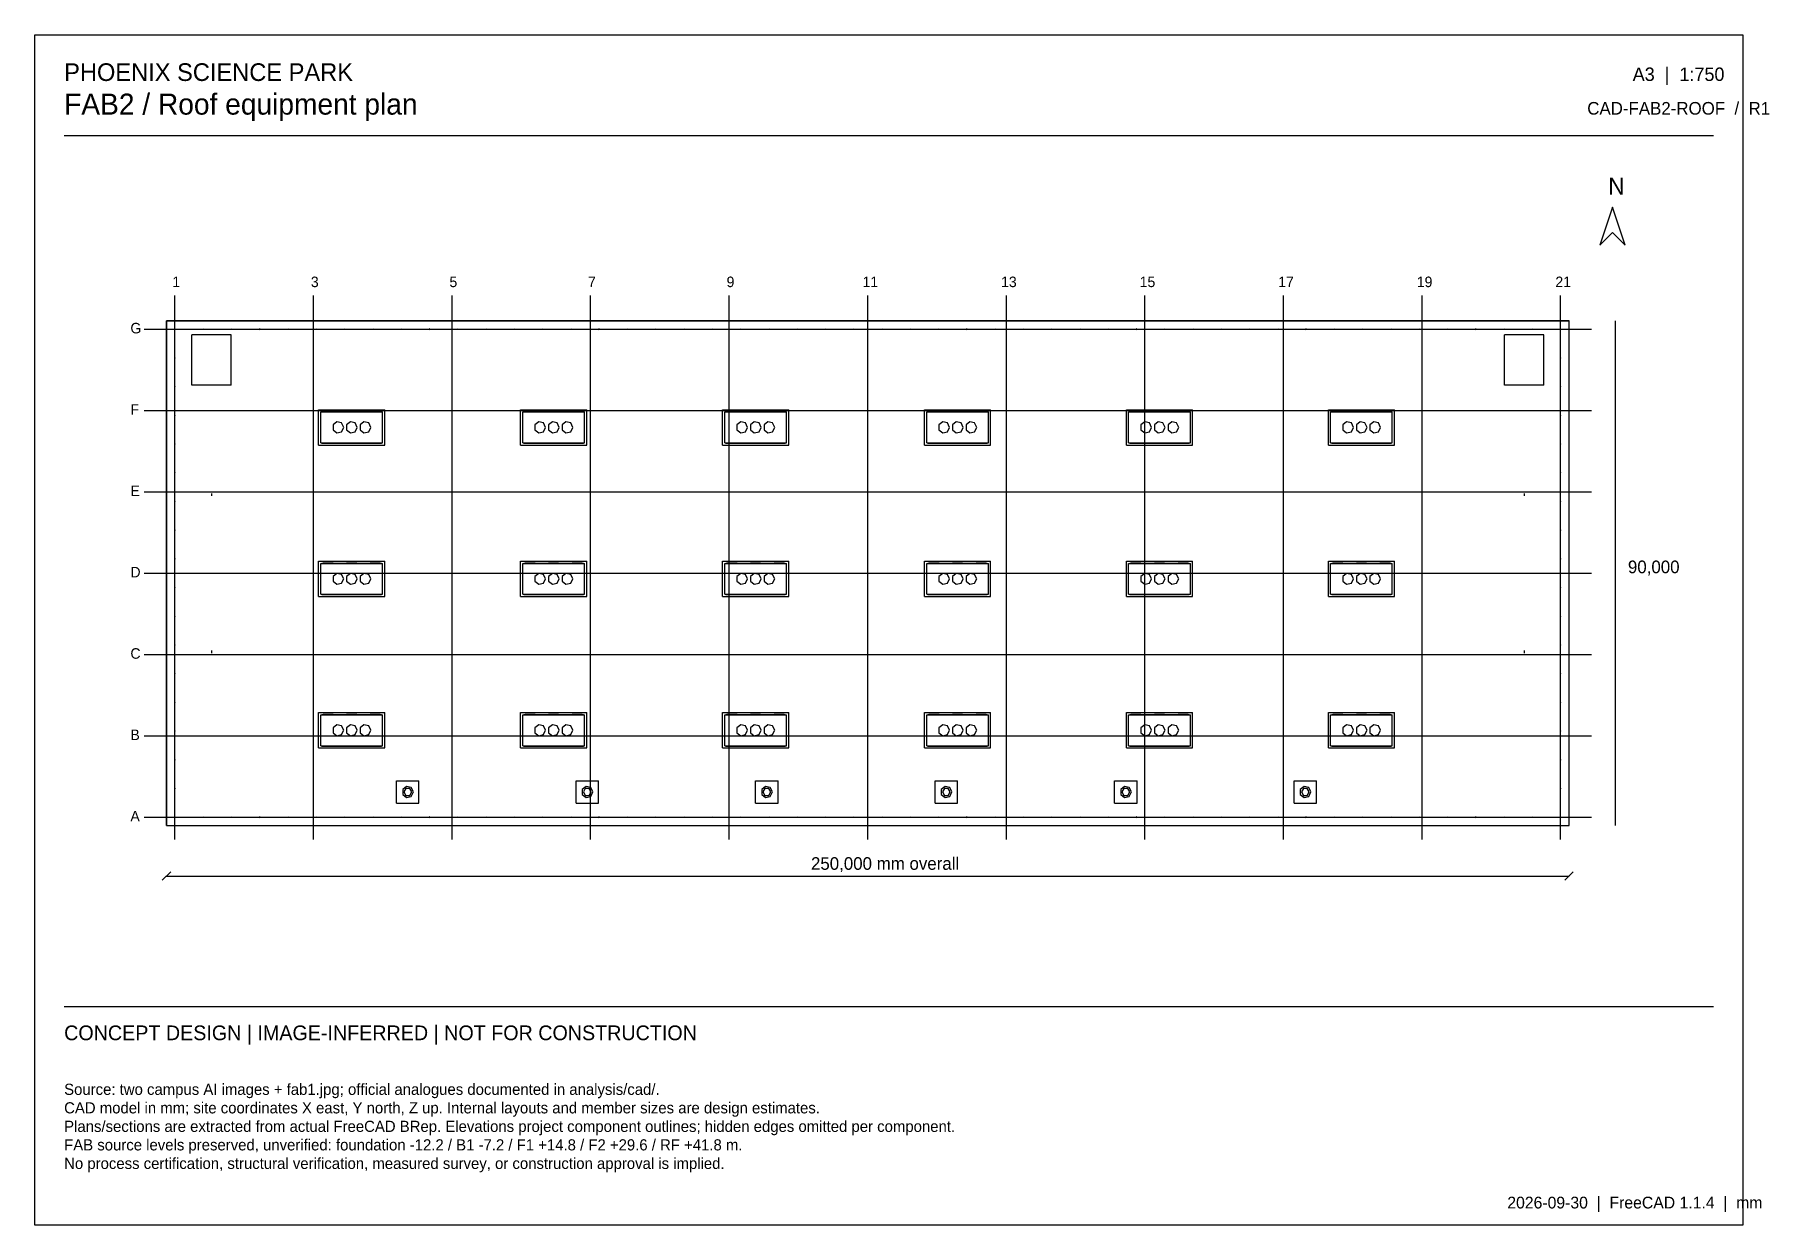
# Model space of a CAD drawing. Header units: millimetres. Extents: x 5250 to 314452, y 5250 to 217500.
import ezdxf

# ---------------------------------------------------------------- set-up
doc = ezdxf.new("R2010")
doc.units = ezdxf.units.MM

msp = doc.modelspace()

# ---------------------------------------------------------------- texts
at = {"layer": 'annotation'}
for s, height, p in [('PHOENIX SCIENCE PARK', 3150, (10500, 209250)), ('A3  |  1:750', 2400, (290100, 209250)), ('FAB2 / Roof equipment plan', 3750, (10500, 203250)), ('CAD-FAB2-ROOF  /  R1', 2250, (282000, 203250)), ('N', 3000, (285750, 189000)), ('1', 1875, (29781.25, 172500)), ('3', 1875, (54481.25, 172500)), ('5', 1875, (79181.25, 172500)), ('7', 1875, (103881.25, 172500)), ('9', 1875, (128581.25, 172500)), ('11', 1875, (152812.5, 172500)), ('13', 1875, (177512.5, 172500)), ('15', 1875, (202212.5, 172500)), ('17', 1875, (226912.5, 172500)), ('19', 1875, (251612.5, 172500)), ('21', 1875, (276312.5, 172500)), ('G', 1875, (22312.5, 164250)), ('F', 1875, (22312.5, 149750)), ('E', 1875, (22312.5, 135250)), ('90,000', 2250, (289250, 121500)), ('D', 1875, (22312.5, 120750)), ('C', 1875, (22312.5, 106250)), ('B', 1875, (22312.5, 91750)), ('A', 1875, (22312.5, 77250)), ('250,000 mm overall', 2250, (143625, 68625)), ('CONCEPT DESIGN | IMAGE-INFERRED | NOT FOR CONSTRUCTION', 2625, (10500, 38250)), ('Source: two campus AI images + fab1.jpg; official analogues documented in analysis/cad/.', 1987.5, (10500, 28500)), ('CAD model in mm; site coordinates X east, Y north, Z up. Internal layouts and member sizes are design estimates.', 1987.5, (10500, 25200)), ('Plans/sections are extracted from actual FreeCAD BRep. Elevations project component outlines; hidden edges omitted per component.', 1987.5, (10500, 21900)), ('FAB source levels preserved, unverified: foundation -12.2 / B1 -7.2 / F1 +14.8 / F2 +29.6 / RF +41.8 m.', 1987.5, (10500, 18600)), ('No process certification, structural verification, measured survey, or construction approval is implied.', 1987.5, (10500, 15300)), ('2026-09-30  |  FreeCAD 1.1.4  |  mm', 2100, (267750, 8250))]:
    msp.add_text(s, height=height, dxfattribs=at).set_placement(p)

# ---------------------------------------------------------------- linework, layer by layer
at = {"layer": 'annotation'}
for p, q in [((286500, 186750), (284250, 180000)), ((288750, 180000), (286500, 186750)), ((284250, 180000), (286500, 182250)), ((286500, 182250), (288750, 180000))]:
    msp.add_line(p, q, dxfattribs=at)
at = {"layer": 'circulation'}
for p, q in [((30295, 165000), (30227.5, 165038.97)), ((30227.5, 165038.97), (30227.5, 164961.03)), ((30227.5, 164961.03), (30295, 165000)), ((35335.82, 165000), (35268.32, 165038.97)), ((35268.32, 165038.97), (35268.32, 164961.03)), ((35268.32, 164961.03), (35335.82, 165000)), ((40376.63, 165000), (40309.13, 165038.97)), ((40309.13, 165038.97), (40309.13, 164961.03)), ((40309.13, 164961.03), (40376.63, 165000)), ((45417.45, 165000), (45349.95, 165038.97)), ((45349.95, 165038.97), (45349.95, 164961.03)), ((45349.95, 164961.03), (45417.45, 165000)), ((50458.27, 165000), (50390.77, 165038.97)), ((50390.77, 165038.97), (50390.77, 164961.03)), ((50390.77, 164961.03), (50458.27, 165000)), ((55499.08, 165000), (55431.58, 165038.97)), ((55431.58, 165038.97), (55431.58, 164961.03)), ((55431.58, 164961.03), (55499.08, 165000)), ((60539.9, 165000), (60472.4, 165038.97)), ((60472.4, 165038.97), (60472.4, 164961.03)), ((60472.4, 164961.03), (60539.9, 165000)), ((65580.71, 165000), (65513.21, 165038.97)), ((65513.21, 165038.97), (65513.21, 164961.03)), ((65513.21, 164961.03), (65580.71, 165000)), ((70621.53, 165000), (70554.03, 165038.97)), ((70554.03, 165038.97), (70554.03, 164961.03)), ((70554.03, 164961.03), (70621.53, 165000)), ((75662.35, 165000), (75594.85, 165038.97)), ((75594.85, 165038.97), (75594.85, 164961.03)), ((75594.85, 164961.03), (75662.35, 165000)), ((80703.16, 165000), (80635.66, 165038.97)), ((80635.66, 165038.97), (80635.66, 164961.03)), ((80635.66, 164961.03), (80703.16, 165000)), ((85743.98, 165000), (85676.48, 165038.97)), ((85676.48, 165038.97), (85676.48, 164961.03)), ((85676.48, 164961.03), (85743.98, 165000)), ((90784.8, 165000), (90717.3, 165038.97)), ((90717.3, 165038.97), (90717.3, 164961.03)), ((90717.3, 164961.03), (90784.8, 165000)), ((95825.61, 165000), (95758.11, 165038.97)), ((95758.11, 165038.97), (95758.11, 164961.03)), ((95758.11, 164961.03), (95825.61, 165000)), ((100866.43, 165000), (100798.93, 165038.97)), ((100798.93, 165038.97), (100798.93, 164961.03)), ((100798.93, 164961.03), (100866.43, 165000)), ((105907.24, 165000), (105839.74, 165038.97)), ((105839.74, 165038.97), (105839.74, 164961.03)), ((105839.74, 164961.03), (105907.24, 165000)), ((110948.06, 165000), (110880.56, 165038.97)), ((110880.56, 165038.97), (110880.56, 164961.03)), ((110880.56, 164961.03), (110948.06, 165000)), ((115988.88, 165000), (115921.38, 165038.97)), ((115921.38, 165038.97), (115921.38, 164961.03)), ((115921.38, 164961.03), (115988.88, 165000)), ((121029.69, 165000), (120962.19, 165038.97)), ((120962.19, 165038.97), (120962.19, 164961.03)), ((120962.19, 164961.03), (121029.69, 165000)), ((126070.51, 165000), (126003.01, 165038.97)), ((126003.01, 165038.97), (126003.01, 164961.03)), ((126003.01, 164961.03), (126070.51, 165000)), ((131111.33, 165000), (131043.83, 165038.97)), ((131043.83, 165038.97), (131043.83, 164961.03)), ((131043.83, 164961.03), (131111.33, 165000)), ((136152.14, 165000), (136084.64, 165038.97)), ((136084.64, 165038.97), (136084.64, 164961.03)), ((136084.64, 164961.03), (136152.14, 165000)), ((141192.96, 165000), (141125.46, 165038.97)), ((141125.46, 165038.97), (141125.46, 164961.03)), ((141125.46, 164961.03), (141192.96, 165000)), ((146233.78, 165000), (146166.28, 165038.97)), ((146166.28, 165038.97), (146166.28, 164961.03)), ((146166.28, 164961.03), (146233.78, 165000)), ((151274.59, 165000), (151207.09, 165038.97)), ((151207.09, 165038.97), (151207.09, 164961.03)), ((151207.09, 164961.03), (151274.59, 165000)), ((156315.41, 165000), (156247.91, 165038.97)), ((156247.91, 165038.97), (156247.91, 164961.03)), ((156247.91, 164961.03), (156315.41, 165000)), ((161356.22, 165000), (161288.72, 165038.97)), ((161288.72, 165038.97), (161288.72, 164961.03)), ((161288.72, 164961.03), (161356.22, 165000)), ((166397.04, 165000), (166329.54, 165038.97)), ((166329.54, 165038.97), (166329.54, 164961.03)), ((166329.54, 164961.03), (166397.04, 165000)), ((171437.86, 165000), (171370.36, 165038.97)), ((171370.36, 165038.97), (171370.36, 164961.03)), ((171370.36, 164961.03), (171437.86, 165000)), ((176478.67, 165000), (176411.17, 165038.97)), ((176411.17, 165038.97), (176411.17, 164961.03)), ((176411.17, 164961.03), (176478.67, 165000)), ((181519.49, 165000), (181451.99, 165038.97)), ((181451.99, 165038.97), (181451.99, 164961.03)), ((181451.99, 164961.03), (181519.49, 165000)), ((186560.31, 165000), (186492.81, 165038.97)), ((186492.81, 165038.97), (186492.81, 164961.03)), ((186492.81, 164961.03), (186560.31, 165000)), ((191601.12, 165000), (191533.62, 165038.97)), ((191533.62, 165038.97), (191533.62, 164961.03)), ((191533.62, 164961.03), (191601.12, 165000)), ((196641.94, 165000), (196574.44, 165038.97)), ((196574.44, 165038.97), (196574.44, 164961.03)), ((196574.44, 164961.03), (196641.94, 165000)), ((201682.76, 165000), (201615.26, 165038.97)), ((201615.26, 165038.97), (201615.26, 164961.03)), ((201615.26, 164961.03), (201682.76, 165000)), ((206723.57, 165000), (206656.07, 165038.97)), ((206656.07, 165038.97), (206656.07, 164961.03)), ((206656.07, 164961.03), (206723.57, 165000)), ((211764.39, 165000), (211696.89, 165038.97)), ((211696.89, 165038.97), (211696.89, 164961.03)), ((211696.89, 164961.03), (211764.39, 165000)), ((216805.2, 165000), (216737.7, 165038.97)), ((216737.7, 165038.97), (216737.7, 164961.03)), ((216737.7, 164961.03), (216805.2, 165000)), ((221846.02, 165000), (221778.52, 165038.97)), ((221778.52, 165038.97), (221778.52, 164961.03)), ((221778.52, 164961.03), (221846.02, 165000)), ((226886.84, 165000), (226819.34, 165038.97)), ((226819.34, 165038.97), (226819.34, 164961.03)), ((226819.34, 164961.03), (226886.84, 165000)), ((231927.65, 165000), (231860.15, 165038.97)), ((231860.15, 165038.97), (231860.15, 164961.03)), ((231860.15, 164961.03), (231927.65, 165000)), ((236968.47, 165000), (236900.97, 165038.97)), ((236900.97, 165038.97), (236900.97, 164961.03)), ((236900.97, 164961.03), (236968.47, 165000)), ((242009.29, 165000), (241941.79, 165038.97)), ((241941.79, 165038.97), (241941.79, 164961.03)), ((241941.79, 164961.03), (242009.29, 165000)), ((247050.1, 165000), (246982.6, 165038.97)), ((246982.6, 165038.97), (246982.6, 164961.03)), ((246982.6, 164961.03), (247050.1, 165000)), ((252090.92, 165000), (252023.42, 165038.97)), ((252023.42, 165038.97), (252023.42, 164961.03)), ((252023.42, 164961.03), (252090.92, 165000)), ((257131.73, 165000), (257064.23, 165038.97)), ((257064.23, 165038.97), (257064.23, 164961.03)), ((257064.23, 164961.03), (257131.73, 165000)), ((262172.55, 165000), (262105.05, 165038.97)), ((262105.05, 165038.97), (262105.05, 164961.03)), ((262105.05, 164961.03), (262172.55, 165000)), ((267213.37, 165000), (267145.87, 165038.97)), ((267145.87, 165038.97), (267145.87, 164961.03)), ((267145.87, 164961.03), (267213.37, 165000)), ((272254.18, 165000), (272186.68, 165038.97)), ((272186.68, 165038.97), (272186.68, 164961.03)), ((272186.68, 164961.03), (272254.18, 165000)), ((277295, 165000), (277227.5, 165038.97)), ((277227.5, 165038.97), (277227.5, 164961.03)), ((277227.5, 164961.03), (277295, 165000)), ((30295, 159882.35), (30227.5, 159921.32)), ((30227.5, 159921.32), (30227.5, 159843.38)), ((30227.5, 159843.38), (30295, 159882.35)), ((277295, 159882.35), (277227.5, 159921.32)), ((277227.5, 159921.32), (277227.5, 159843.38)), ((277227.5, 159843.38), (277295, 159882.35)), ((30295, 154764.71), (30227.5, 154803.68)), ((30227.5, 154803.68), (30227.5, 154725.73)), ((30227.5, 154725.73), (30295, 154764.71)), ((277295, 154764.71), (277227.5, 154803.68)), ((277227.5, 154803.68), (277227.5, 154725.73)), ((277227.5, 154725.73), (277295, 154764.71)), ((30295, 149647.06), (30227.5, 149686.03)), ((30227.5, 149686.03), (30227.5, 149608.09)), ((30227.5, 149608.09), (30295, 149647.06)), ((277295, 149647.06), (277227.5, 149686.03)), ((277227.5, 149686.03), (277227.5, 149608.09)), ((277227.5, 149608.09), (277295, 149647.06)), ((30295, 144529.41), (30227.5, 144568.38)), ((30227.5, 144568.38), (30227.5, 144490.44)), ((30227.5, 144490.44), (30295, 144529.41)), ((277295, 144529.41), (277227.5, 144568.38)), ((277227.5, 144568.38), (277227.5, 144490.44)), ((277227.5, 144490.44), (277295, 144529.41)), ((30295, 139411.76), (30227.5, 139450.74)), ((30227.5, 139450.74), (30227.5, 139372.79)), ((30227.5, 139372.79), (30295, 139411.76)), ((277295, 139411.76), (277227.5, 139450.74)), ((277227.5, 139450.74), (277227.5, 139372.79)), ((277227.5, 139372.79), (277295, 139411.76)), ((30295, 134294.12), (30227.5, 134333.09)), ((30227.5, 134333.09), (30227.5, 134255.15)), ((30227.5, 134255.15), (30295, 134294.12)), ((277295, 134294.12), (277227.5, 134333.09)), ((277227.5, 134333.09), (277227.5, 134255.15)), ((277227.5, 134255.15), (277295, 134294.12)), ((30295, 129176.47), (30227.5, 129215.44)), ((30227.5, 129215.44), (30227.5, 129137.5)), ((30227.5, 129137.5), (30295, 129176.47)), ((277295, 129176.47), (277227.5, 129215.44)), ((277227.5, 129215.44), (277227.5, 129137.5)), ((277227.5, 129137.5), (277295, 129176.47)), ((30295, 124058.82), (30227.5, 124097.79)), ((30227.5, 124097.79), (30227.5, 124019.85)), ((30227.5, 124019.85), (30295, 124058.82)), ((277295, 124058.82), (277227.5, 124097.79)), ((277227.5, 124097.79), (277227.5, 124019.85)), ((277227.5, 124019.85), (277295, 124058.82)), ((30295, 118941.18), (30227.5, 118980.15)), ((30227.5, 118980.15), (30227.5, 118902.21)), ((30227.5, 118902.21), (30295, 118941.18)), ((277295, 118941.18), (277227.5, 118980.15)), ((277227.5, 118980.15), (277227.5, 118902.21)), ((277227.5, 118902.21), (277295, 118941.18)), ((30295, 113823.53), (30227.5, 113862.5)), ((30227.5, 113862.5), (30227.5, 113784.56)), ((30227.5, 113784.56), (30295, 113823.53)), ((277295, 113823.53), (277227.5, 113862.5)), ((277227.5, 113862.5), (277227.5, 113784.56)), ((277227.5, 113784.56), (277295, 113823.53)), ((30295, 108705.88), (30227.5, 108744.85)), ((30227.5, 108744.85), (30227.5, 108666.91)), ((30227.5, 108666.91), (30295, 108705.88)), ((277295, 108705.88), (277227.5, 108744.85)), ((277227.5, 108744.85), (277227.5, 108666.91)), ((277227.5, 108666.91), (277295, 108705.88)), ((30295, 103588.24), (30227.5, 103627.21)), ((30227.5, 103627.21), (30227.5, 103549.26)), ((30227.5, 103549.26), (30295, 103588.24)), ((277295, 103588.24), (277227.5, 103627.21)), ((277227.5, 103627.21), (277227.5, 103549.26)), ((277227.5, 103549.26), (277295, 103588.24)), ((30295, 98470.59), (30227.5, 98509.56)), ((30227.5, 98509.56), (30227.5, 98431.62)), ((30227.5, 98431.62), (30295, 98470.59)), ((277295, 98470.59), (277227.5, 98509.56)), ((277227.5, 98509.56), (277227.5, 98431.62)), ((277227.5, 98431.62), (277295, 98470.59)), ((30295, 93352.94), (30227.5, 93391.91)), ((30227.5, 93391.91), (30227.5, 93313.97)), ((30227.5, 93313.97), (30295, 93352.94)), ((277295, 93352.94), (277227.5, 93391.91)), ((277227.5, 93391.91), (277227.5, 93313.97)), ((277227.5, 93313.97), (277295, 93352.94)), ((30295, 88235.29), (30227.5, 88274.27)), ((30227.5, 88274.27), (30227.5, 88196.32)), ((30227.5, 88196.32), (30295, 88235.29)), ((277295, 88235.29), (277227.5, 88274.27)), ((277227.5, 88274.27), (277227.5, 88196.32)), ((277227.5, 88196.32), (277295, 88235.29)), ((30295, 83117.65), (30227.5, 83156.62)), ((30227.5, 83156.62), (30227.5, 83078.68)), ((30227.5, 83078.68), (30295, 83117.65)), ((277295, 83117.65), (277227.5, 83156.62)), ((277227.5, 83156.62), (277227.5, 83078.68)), ((277227.5, 83078.68), (277295, 83117.65)), ((30295, 78000), (30227.5, 78038.97)), ((30227.5, 78038.97), (30227.5, 77961.03)), ((30227.5, 77961.03), (30295, 78000)), ((35335.82, 78000), (35268.32, 78038.97)), ((35268.32, 78038.97), (35268.32, 77961.03)), ((35268.32, 77961.03), (35335.82, 78000)), ((40376.63, 78000), (40309.13, 78038.97)), ((40309.13, 78038.97), (40309.13, 77961.03)), ((40309.13, 77961.03), (40376.63, 78000)), ((45417.45, 78000), (45349.95, 78038.97)), ((45349.95, 78038.97), (45349.95, 77961.03)), ((45349.95, 77961.03), (45417.45, 78000)), ((50458.27, 78000), (50390.77, 78038.97)), ((50390.77, 78038.97), (50390.77, 77961.03)), ((50390.77, 77961.03), (50458.27, 78000)), ((55499.08, 78000), (55431.58, 78038.97)), ((55431.58, 78038.97), (55431.58, 77961.03)), ((55431.58, 77961.03), (55499.08, 78000)), ((60539.9, 78000), (60472.4, 78038.97)), ((60472.4, 78038.97), (60472.4, 77961.03)), ((60472.4, 77961.03), (60539.9, 78000)), ((65580.71, 78000), (65513.21, 78038.97)), ((65513.21, 78038.97), (65513.21, 77961.03)), ((65513.21, 77961.03), (65580.71, 78000)), ((70621.53, 78000), (70554.03, 78038.97)), ((70554.03, 78038.97), (70554.03, 77961.03)), ((70554.03, 77961.03), (70621.53, 78000)), ((75662.35, 78000), (75594.85, 78038.97)), ((75594.85, 78038.97), (75594.85, 77961.03)), ((75594.85, 77961.03), (75662.35, 78000)), ((80703.16, 78000), (80635.66, 78038.97)), ((80635.66, 78038.97), (80635.66, 77961.03)), ((80635.66, 77961.03), (80703.16, 78000)), ((85743.98, 78000), (85676.48, 78038.97)), ((85676.48, 78038.97), (85676.48, 77961.03)), ((85676.48, 77961.03), (85743.98, 78000)), ((90784.8, 78000), (90717.3, 78038.97)), ((90717.3, 78038.97), (90717.3, 77961.03)), ((90717.3, 77961.03), (90784.8, 78000)), ((95825.61, 78000), (95758.11, 78038.97)), ((95758.11, 78038.97), (95758.11, 77961.03)), ((95758.11, 77961.03), (95825.61, 78000)), ((100866.43, 78000), (100798.93, 78038.97)), ((100798.93, 78038.97), (100798.93, 77961.03)), ((100798.93, 77961.03), (100866.43, 78000)), ((105907.24, 78000), (105839.74, 78038.97)), ((105839.74, 78038.97), (105839.74, 77961.03)), ((105839.74, 77961.03), (105907.24, 78000)), ((110948.06, 78000), (110880.56, 78038.97)), ((110880.56, 78038.97), (110880.56, 77961.03)), ((110880.56, 77961.03), (110948.06, 78000)), ((115988.88, 78000), (115921.38, 78038.97)), ((115921.38, 78038.97), (115921.38, 77961.03)), ((115921.38, 77961.03), (115988.88, 78000)), ((121029.69, 78000), (120962.19, 78038.97)), ((120962.19, 78038.97), (120962.19, 77961.03)), ((120962.19, 77961.03), (121029.69, 78000)), ((126070.51, 78000), (126003.01, 78038.97)), ((126003.01, 78038.97), (126003.01, 77961.03)), ((126003.01, 77961.03), (126070.51, 78000)), ((131111.33, 78000), (131043.83, 78038.97)), ((131043.83, 78038.97), (131043.83, 77961.03)), ((131043.83, 77961.03), (131111.33, 78000)), ((136152.14, 78000), (136084.64, 78038.97)), ((136084.64, 78038.97), (136084.64, 77961.03)), ((136084.64, 77961.03), (136152.14, 78000)), ((141192.96, 78000), (141125.46, 78038.97)), ((141125.46, 78038.97), (141125.46, 77961.03)), ((141125.46, 77961.03), (141192.96, 78000)), ((146233.78, 78000), (146166.28, 78038.97)), ((146166.28, 78038.97), (146166.28, 77961.03)), ((146166.28, 77961.03), (146233.78, 78000)), ((151274.59, 78000), (151207.09, 78038.97)), ((151207.09, 78038.97), (151207.09, 77961.03)), ((151207.09, 77961.03), (151274.59, 78000)), ((156315.41, 78000), (156247.91, 78038.97)), ((156247.91, 78038.97), (156247.91, 77961.03)), ((156247.91, 77961.03), (156315.41, 78000)), ((161356.22, 78000), (161288.72, 78038.97)), ((161288.72, 78038.97), (161288.72, 77961.03)), ((161288.72, 77961.03), (161356.22, 78000)), ((166397.04, 78000), (166329.54, 78038.97)), ((166329.54, 78038.97), (166329.54, 77961.03)), ((166329.54, 77961.03), (166397.04, 78000)), ((171437.86, 78000), (171370.36, 78038.97)), ((171370.36, 78038.97), (171370.36, 77961.03)), ((171370.36, 77961.03), (171437.86, 78000)), ((176478.67, 78000), (176411.17, 78038.97)), ((176411.17, 78038.97), (176411.17, 77961.03)), ((176411.17, 77961.03), (176478.67, 78000)), ((181519.49, 78000), (181451.99, 78038.97)), ((181451.99, 78038.97), (181451.99, 77961.03)), ((181451.99, 77961.03), (181519.49, 78000)), ((186560.31, 78000), (186492.81, 78038.97)), ((186492.81, 78038.97), (186492.81, 77961.03)), ((186492.81, 77961.03), (186560.31, 78000)), ((191601.12, 78000), (191533.62, 78038.97)), ((191533.62, 78038.97), (191533.62, 77961.03)), ((191533.62, 77961.03), (191601.12, 78000)), ((196641.94, 78000), (196574.44, 78038.97)), ((196574.44, 78038.97), (196574.44, 77961.03)), ((196574.44, 77961.03), (196641.94, 78000)), ((201682.76, 78000), (201615.26, 78038.97)), ((201615.26, 78038.97), (201615.26, 77961.03)), ((201615.26, 77961.03), (201682.76, 78000)), ((206723.57, 78000), (206656.07, 78038.97)), ((206656.07, 78038.97), (206656.07, 77961.03)), ((206656.07, 77961.03), (206723.57, 78000)), ((211764.39, 78000), (211696.89, 78038.97)), ((211696.89, 78038.97), (211696.89, 77961.03)), ((211696.89, 77961.03), (211764.39, 78000)), ((216805.2, 78000), (216737.7, 78038.97)), ((216737.7, 78038.97), (216737.7, 77961.03)), ((216737.7, 77961.03), (216805.2, 78000)), ((221846.02, 78000), (221778.52, 78038.97)), ((221778.52, 78038.97), (221778.52, 77961.03)), ((221778.52, 77961.03), (221846.02, 78000)), ((226886.84, 78000), (226819.34, 78038.97)), ((226819.34, 78038.97), (226819.34, 77961.03)), ((226819.34, 77961.03), (226886.84, 78000)), ((231927.65, 78000), (231860.15, 78038.97)), ((231860.15, 78038.97), (231860.15, 77961.03)), ((231860.15, 77961.03), (231927.65, 78000)), ((236968.47, 78000), (236900.97, 78038.97)), ((236900.97, 78038.97), (236900.97, 77961.03)), ((236900.97, 77961.03), (236968.47, 78000)), ((242009.29, 78000), (241941.79, 78038.97)), ((241941.79, 78038.97), (241941.79, 77961.03)), ((241941.79, 77961.03), (242009.29, 78000)), ((247050.1, 78000), (246982.6, 78038.97)), ((246982.6, 78038.97), (246982.6, 77961.03)), ((246982.6, 77961.03), (247050.1, 78000)), ((252090.92, 78000), (252023.42, 78038.97)), ((252023.42, 78038.97), (252023.42, 77961.03)), ((252023.42, 77961.03), (252090.92, 78000)), ((257131.73, 78000), (257064.23, 78038.97)), ((257064.23, 78038.97), (257064.23, 77961.03)), ((257064.23, 77961.03), (257131.73, 78000)), ((262172.55, 78000), (262105.05, 78038.97)), ((262105.05, 78038.97), (262105.05, 77961.03)), ((262105.05, 77961.03), (262172.55, 78000)), ((267213.37, 78000), (267145.87, 78038.97)), ((267145.87, 78038.97), (267145.87, 77961.03)), ((267145.87, 77961.03), (267213.37, 78000)), ((272254.18, 78000), (272186.68, 78038.97)), ((272186.68, 78038.97), (272186.68, 77961.03)), ((272186.68, 77961.03), (272254.18, 78000)), ((277295, 78000), (277227.5, 78038.97)), ((277227.5, 78038.97), (277227.5, 77961.03)), ((277227.5, 77961.03), (277295, 78000))]:
    msp.add_line(p, q, dxfattribs=at)
at = {"layer": 'datum'}
for p, q in [((278750, 166500), (28750, 166500)), ((28750, 166500), (28750, 76500)), ((278750, 76500), (278750, 166500)), ((28750, 76500), (278750, 76500))]:
    msp.add_line(p, q, dxfattribs=at)
at = {"layer": 'dimension'}
for p, q in [((287000, 166500), (287000, 76500)), ((28000, 66750), (29500, 68250)), ((278000, 66750), (279500, 68250)), ((28750, 67500), (278750, 67500))]:
    msp.add_line(p, q, dxfattribs=at)
at = {"layer": 'equipment'}
for p, q in [((55850, 144350), (55850, 150650)), ((55850, 150650), (67650, 150650)), ((56250, 144750), (56250, 150250)), ((56250, 150250), (67250, 150250)), ((56450, 150250), (56450, 150315)), ((56450, 150315), (56650, 150315)), ((56650, 150250), (56650, 150370)), ((56650, 150370), (58450, 150370)), ((59107.48, 148474.93), (58429.03, 147933.88)), ((58450, 150250), (58450, 150370)), ((58450, 150315), (60850, 150315)), ((59953.49, 148281.83), (59107.48, 148474.93)), ((61527.48, 148474.93), (60849.03, 147933.88)), ((60850, 150250), (60850, 150370)), ((60850, 150370), (62650, 150370)), ((62373.49, 148281.83), (61527.48, 148474.93)), ((62650, 150250), (62650, 150370)), ((62650, 150315), (65050, 150315)), ((63947.48, 148474.93), (63269.03, 147933.88)), ((64793.49, 148281.83), (63947.48, 148474.93)), ((65050, 150250), (65050, 150370)), ((65050, 150370), (66850, 150370)), ((66850, 150250), (66850, 150370)), ((66850, 150315), (67050, 150315)), ((67050, 150250), (67050, 150315)), ((67250, 144750), (67250, 150250)), ((67650, 144350), (67650, 150650)), ((91850, 144350), (91850, 150650)), ((91850, 150650), (103650, 150650)), ((92250, 144750), (92250, 150250)), ((92250, 150250), (103250, 150250)), ((92450, 150250), (92450, 150315)), ((92450, 150315), (92650, 150315)), ((92650, 150250), (92650, 150370)), ((92650, 150370), (94450, 150370)), ((95107.48, 148474.93), (94429.03, 147933.88)), ((94450, 150250), (94450, 150370)), ((94450, 150315), (96850, 150315)), ((95953.49, 148281.83), (95107.48, 148474.93)), ((97527.48, 148474.93), (96849.03, 147933.88)), ((96850, 150250), (96850, 150370)), ((96850, 150370), (98650, 150370)), ((98373.49, 148281.83), (97527.48, 148474.93)), ((98650, 150250), (98650, 150370)), ((98650, 150315), (101050, 150315)), ((99947.48, 148474.93), (99269.03, 147933.88)), ((100793.49, 148281.83), (99947.48, 148474.93)), ((101050, 150250), (101050, 150370)), ((101050, 150370), (102850, 150370)), ((102850, 150250), (102850, 150370)), ((102850, 150315), (103050, 150315)), ((103050, 150250), (103050, 150315)), ((103250, 144750), (103250, 150250)), ((103650, 144350), (103650, 150650)), ((127850, 144350), (127850, 150650)), ((127850, 150650), (139650, 150650)), ((128250, 144750), (128250, 150250)), ((128250, 150250), (139250, 150250)), ((128450, 150250), (128450, 150315)), ((128450, 150315), (128650, 150315)), ((128650, 150250), (128650, 150370)), ((128650, 150370), (130450, 150370)), ((131107.48, 148474.93), (130429.03, 147933.88)), ((130450, 150250), (130450, 150370)), ((130450, 150315), (132850, 150315)), ((131953.49, 148281.83), (131107.48, 148474.93)), ((133527.48, 148474.93), (132849.03, 147933.88)), ((132850, 150250), (132850, 150370)), ((132850, 150370), (134650, 150370)), ((134373.49, 148281.83), (133527.48, 148474.93)), ((134650, 150250), (134650, 150370)), ((134650, 150315), (137050, 150315)), ((135947.48, 148474.93), (135269.03, 147933.88)), ((136793.49, 148281.83), (135947.48, 148474.93)), ((137050, 150250), (137050, 150370)), ((137050, 150370), (138850, 150370)), ((138850, 150250), (138850, 150370)), ((138850, 150315), (139050, 150315)), ((139050, 150250), (139050, 150315)), ((139250, 144750), (139250, 150250)), ((139650, 144350), (139650, 150650)), ((163850, 144350), (163850, 150650)), ((163850, 150650), (175650, 150650)), ((164250, 144750), (164250, 150250)), ((164250, 150250), (175250, 150250)), ((164450, 150250), (164450, 150315)), ((164450, 150315), (164650, 150315)), ((164650, 150250), (164650, 150370)), ((164650, 150370), (166450, 150370)), ((167107.48, 148474.93), (166429.03, 147933.88)), ((166450, 150250), (166450, 150370)), ((166450, 150315), (168850, 150315)), ((167953.49, 148281.83), (167107.48, 148474.93)), ((169527.48, 148474.93), (168849.03, 147933.88)), ((168850, 150250), (168850, 150370)), ((168850, 150370), (170650, 150370)), ((170373.49, 148281.83), (169527.48, 148474.93)), ((170650, 150250), (170650, 150370)), ((170650, 150315), (173050, 150315)), ((171947.48, 148474.93), (171269.03, 147933.88)), ((172793.49, 148281.83), (171947.48, 148474.93)), ((173050, 150250), (173050, 150370)), ((173050, 150370), (174850, 150370)), ((174850, 150250), (174850, 150370)), ((174850, 150315), (175050, 150315)), ((175050, 150250), (175050, 150315)), ((175250, 144750), (175250, 150250)), ((175650, 144350), (175650, 150650)), ((199850, 144350), (199850, 150650)), ((199850, 150650), (211650, 150650)), ((200250, 144750), (200250, 150250)), ((200250, 150250), (211250, 150250)), ((200450, 150250), (200450, 150315)), ((200450, 150315), (200650, 150315)), ((200650, 150250), (200650, 150370)), ((200650, 150370), (202450, 150370)), ((203107.48, 148474.93), (202429.03, 147933.88)), ((202450, 150250), (202450, 150370)), ((202450, 150315), (204850, 150315)), ((203953.49, 148281.83), (203107.48, 148474.93)), ((205527.48, 148474.93), (204849.03, 147933.88)), ((204850, 150250), (204850, 150370)), ((204850, 150370), (206650, 150370)), ((206373.49, 148281.83), (205527.48, 148474.93)), ((206650, 150250), (206650, 150370)), ((206650, 150315), (209050, 150315)), ((207947.48, 148474.93), (207269.03, 147933.88)), ((208793.49, 148281.83), (207947.48, 148474.93)), ((209050, 150250), (209050, 150370)), ((209050, 150370), (210850, 150370)), ((210850, 150250), (210850, 150370)), ((210850, 150315), (211050, 150315)), ((211050, 150250), (211050, 150315)), ((211250, 144750), (211250, 150250)), ((211650, 144350), (211650, 150650)), ((235850, 144350), (235850, 150650)), ((235850, 150650), (247650, 150650)), ((236250, 144750), (236250, 150250)), ((236250, 150250), (247250, 150250)), ((236450, 150250), (236450, 150315)), ((236450, 150315), (236650, 150315)), ((236650, 150250), (236650, 150370)), ((236650, 150370), (238450, 150370)), ((239107.48, 148474.93), (238429.03, 147933.88)), ((238450, 150250), (238450, 150370)), ((238450, 150315), (240850, 150315)), ((239953.49, 148281.83), (239107.48, 148474.93)), ((241527.48, 148474.93), (240849.03, 147933.88)), ((240850, 150250), (240850, 150370)), ((240850, 150370), (242650, 150370)), ((242373.49, 148281.83), (241527.48, 148474.93)), ((242650, 150250), (242650, 150370)), ((242650, 150315), (245050, 150315)), ((243947.48, 148474.93), (243269.03, 147933.88)), ((244793.49, 148281.83), (243947.48, 148474.93)), ((245050, 150250), (245050, 150370)), ((245050, 150370), (246850, 150370)), ((246850, 150250), (246850, 150370)), ((246850, 150315), (247050, 150315)), ((247050, 150250), (247050, 150315)), ((247250, 144750), (247250, 150250)), ((247650, 144350), (247650, 150650)), ((58429.03, 147933.88), (58429.03, 147066.12)), ((58429.03, 147066.12), (59107.48, 146525.07)), ((59107.48, 146525.07), (59953.49, 146718.17)), ((60330, 147500), (59953.49, 148281.83)), ((59953.49, 146718.17), (60330, 147500)), ((60849.03, 147933.88), (60849.03, 147066.12)), ((60849.03, 147066.12), (61527.48, 146525.07)), ((61527.48, 146525.07), (62373.49, 146718.17)), ((62750, 147500), (62373.49, 148281.83)), ((62373.49, 146718.17), (62750, 147500)), ((63269.03, 147933.88), (63269.03, 147066.12)), ((63269.03, 147066.12), (63947.48, 146525.07)), ((63947.48, 146525.07), (64793.49, 146718.17)), ((65170, 147500), (64793.49, 148281.83)), ((64793.49, 146718.17), (65170, 147500)), ((94429.03, 147933.88), (94429.03, 147066.12)), ((94429.03, 147066.12), (95107.48, 146525.07)), ((95107.48, 146525.07), (95953.49, 146718.17)), ((96330, 147500), (95953.49, 148281.83)), ((95953.49, 146718.17), (96330, 147500)), ((96849.03, 147933.88), (96849.03, 147066.12)), ((96849.03, 147066.12), (97527.48, 146525.07)), ((97527.48, 146525.07), (98373.49, 146718.17)), ((98750, 147500), (98373.49, 148281.83)), ((98373.49, 146718.17), (98750, 147500)), ((99269.03, 147933.88), (99269.03, 147066.12)), ((99269.03, 147066.12), (99947.48, 146525.07)), ((99947.48, 146525.07), (100793.49, 146718.17)), ((101170, 147500), (100793.49, 148281.83)), ((100793.49, 146718.17), (101170, 147500)), ((130429.03, 147933.88), (130429.03, 147066.12)), ((130429.03, 147066.12), (131107.48, 146525.07)), ((131107.48, 146525.07), (131953.49, 146718.17)), ((132330, 147500), (131953.49, 148281.83)), ((131953.49, 146718.17), (132330, 147500)), ((132849.03, 147933.88), (132849.03, 147066.12)), ((132849.03, 147066.12), (133527.48, 146525.07)), ((133527.48, 146525.07), (134373.49, 146718.17)), ((134750, 147500), (134373.49, 148281.83)), ((134373.49, 146718.17), (134750, 147500)), ((135269.03, 147933.88), (135269.03, 147066.12)), ((135269.03, 147066.12), (135947.48, 146525.07)), ((135947.48, 146525.07), (136793.49, 146718.17)), ((137170, 147500), (136793.49, 148281.83)), ((136793.49, 146718.17), (137170, 147500)), ((166429.03, 147933.88), (166429.03, 147066.12)), ((166429.03, 147066.12), (167107.48, 146525.07)), ((167107.48, 146525.07), (167953.49, 146718.17)), ((168330, 147500), (167953.49, 148281.83)), ((167953.49, 146718.17), (168330, 147500)), ((168849.03, 147933.88), (168849.03, 147066.12)), ((168849.03, 147066.12), (169527.48, 146525.07)), ((169527.48, 146525.07), (170373.49, 146718.17)), ((170750, 147500), (170373.49, 148281.83)), ((170373.49, 146718.17), (170750, 147500)), ((171269.03, 147933.88), (171269.03, 147066.12)), ((171269.03, 147066.12), (171947.48, 146525.07)), ((171947.48, 146525.07), (172793.49, 146718.17)), ((173170, 147500), (172793.49, 148281.83)), ((172793.49, 146718.17), (173170, 147500)), ((202429.03, 147933.88), (202429.03, 147066.12)), ((202429.03, 147066.12), (203107.48, 146525.07)), ((203107.48, 146525.07), (203953.49, 146718.17)), ((204330, 147500), (203953.49, 148281.83)), ((203953.49, 146718.17), (204330, 147500)), ((204849.03, 147933.88), (204849.03, 147066.12)), ((204849.03, 147066.12), (205527.48, 146525.07)), ((205527.48, 146525.07), (206373.49, 146718.17)), ((206750, 147500), (206373.49, 148281.83)), ((206373.49, 146718.17), (206750, 147500)), ((207269.03, 147933.88), (207269.03, 147066.12)), ((207269.03, 147066.12), (207947.48, 146525.07)), ((207947.48, 146525.07), (208793.49, 146718.17)), ((209170, 147500), (208793.49, 148281.83)), ((208793.49, 146718.17), (209170, 147500)), ((238429.03, 147933.88), (238429.03, 147066.12)), ((238429.03, 147066.12), (239107.48, 146525.07)), ((239107.48, 146525.07), (239953.49, 146718.17)), ((240330, 147500), (239953.49, 148281.83)), ((239953.49, 146718.17), (240330, 147500)), ((240849.03, 147933.88), (240849.03, 147066.12)), ((240849.03, 147066.12), (241527.48, 146525.07)), ((241527.48, 146525.07), (242373.49, 146718.17)), ((242750, 147500), (242373.49, 148281.83)), ((242373.49, 146718.17), (242750, 147500)), ((243269.03, 147933.88), (243269.03, 147066.12)), ((243269.03, 147066.12), (243947.48, 146525.07)), ((243947.48, 146525.07), (244793.49, 146718.17)), ((245170, 147500), (244793.49, 148281.83)), ((244793.49, 146718.17), (245170, 147500)), ((55850, 144350), (67650, 144350)), ((56250, 144750), (67250, 144750)), ((56450, 144685), (56450, 144750)), ((56450, 144685), (67050, 144685)), ((67050, 144685), (67050, 144750)), ((91850, 144350), (103650, 144350)), ((92250, 144750), (103250, 144750)), ((92450, 144685), (92450, 144750)), ((92450, 144685), (103050, 144685)), ((103050, 144685), (103050, 144750)), ((127850, 144350), (139650, 144350)), ((128250, 144750), (139250, 144750)), ((128450, 144685), (128450, 144750)), ((128450, 144685), (139050, 144685)), ((139050, 144685), (139050, 144750)), ((163850, 144350), (175650, 144350)), ((164250, 144750), (175250, 144750)), ((164450, 144685), (164450, 144750)), ((164450, 144685), (175050, 144685)), ((175050, 144685), (175050, 144750)), ((199850, 144350), (211650, 144350)), ((200250, 144750), (211250, 144750)), ((200450, 144685), (200450, 144750)), ((200450, 144685), (211050, 144685)), ((211050, 144685), (211050, 144750)), ((235850, 144350), (247650, 144350)), ((236250, 144750), (247250, 144750)), ((236450, 144685), (236450, 144750)), ((236450, 144685), (247050, 144685)), ((247050, 144685), (247050, 144750)), ((55850, 117350), (55850, 123650)), ((55850, 123650), (67650, 123650)), ((56250, 117750), (56250, 123250)), ((56250, 123250), (67250, 123250)), ((56450, 123250), (56450, 123315)), ((56450, 123315), (56650, 123315)), ((56650, 123250), (56650, 123370)), ((56650, 123370), (58450, 123370)), ((59107.48, 121474.93), (58429.03, 120933.88)), ((58429.03, 120933.88), (58429.03, 120066.12)), ((58450, 123250), (58450, 123370)), ((58450, 123315), (60850, 123315)), ((59953.49, 121281.83), (59107.48, 121474.93)), ((60330, 120500), (59953.49, 121281.83)), ((61527.48, 121474.93), (60849.03, 120933.88)), ((60849.03, 120933.88), (60849.03, 120066.12)), ((60850, 123250), (60850, 123370)), ((60850, 123370), (62650, 123370)), ((62373.49, 121281.83), (61527.48, 121474.93)), ((62750, 120500), (62373.49, 121281.83)), ((62650, 123250), (62650, 123370)), ((62650, 123315), (65050, 123315)), ((63947.48, 121474.93), (63269.03, 120933.88)), ((63269.03, 120933.88), (63269.03, 120066.12)), ((64793.49, 121281.83), (63947.48, 121474.93)), ((65170, 120500), (64793.49, 121281.83)), ((65050, 123250), (65050, 123370)), ((65050, 123370), (66850, 123370)), ((66850, 123250), (66850, 123370)), ((66850, 123315), (67050, 123315)), ((67050, 123250), (67050, 123315)), ((67250, 117750), (67250, 123250)), ((67650, 117350), (67650, 123650)), ((91850, 117350), (91850, 123650)), ((91850, 123650), (103650, 123650)), ((92250, 117750), (92250, 123250)), ((92250, 123250), (103250, 123250)), ((92450, 123250), (92450, 123315)), ((92450, 123315), (92650, 123315)), ((92650, 123250), (92650, 123370)), ((92650, 123370), (94450, 123370)), ((95107.48, 121474.93), (94429.03, 120933.88)), ((94429.03, 120933.88), (94429.03, 120066.12)), ((94450, 123250), (94450, 123370)), ((94450, 123315), (96850, 123315)), ((95953.49, 121281.83), (95107.48, 121474.93)), ((96330, 120500), (95953.49, 121281.83)), ((97527.48, 121474.93), (96849.03, 120933.88)), ((96849.03, 120933.88), (96849.03, 120066.12)), ((96850, 123250), (96850, 123370)), ((96850, 123370), (98650, 123370)), ((98373.49, 121281.83), (97527.48, 121474.93)), ((98750, 120500), (98373.49, 121281.83)), ((98650, 123250), (98650, 123370)), ((98650, 123315), (101050, 123315)), ((99947.48, 121474.93), (99269.03, 120933.88)), ((99269.03, 120933.88), (99269.03, 120066.12)), ((100793.49, 121281.83), (99947.48, 121474.93)), ((101170, 120500), (100793.49, 121281.83)), ((101050, 123250), (101050, 123370)), ((101050, 123370), (102850, 123370)), ((102850, 123250), (102850, 123370)), ((102850, 123315), (103050, 123315)), ((103050, 123250), (103050, 123315)), ((103250, 117750), (103250, 123250)), ((103650, 117350), (103650, 123650)), ((127850, 117350), (127850, 123650)), ((127850, 123650), (139650, 123650)), ((128250, 117750), (128250, 123250)), ((128250, 123250), (139250, 123250)), ((128450, 123250), (128450, 123315)), ((128450, 123315), (128650, 123315)), ((128650, 123250), (128650, 123370)), ((128650, 123370), (130450, 123370)), ((131107.48, 121474.93), (130429.03, 120933.88)), ((130429.03, 120933.88), (130429.03, 120066.12)), ((130450, 123250), (130450, 123370)), ((130450, 123315), (132850, 123315)), ((131953.49, 121281.83), (131107.48, 121474.93)), ((132330, 120500), (131953.49, 121281.83)), ((133527.48, 121474.93), (132849.03, 120933.88)), ((132849.03, 120933.88), (132849.03, 120066.12)), ((132850, 123250), (132850, 123370)), ((132850, 123370), (134650, 123370)), ((134373.49, 121281.83), (133527.48, 121474.93)), ((134750, 120500), (134373.49, 121281.83)), ((134650, 123250), (134650, 123370)), ((134650, 123315), (137050, 123315)), ((135947.48, 121474.93), (135269.03, 120933.88)), ((135269.03, 120933.88), (135269.03, 120066.12)), ((136793.49, 121281.83), (135947.48, 121474.93)), ((137170, 120500), (136793.49, 121281.83)), ((137050, 123250), (137050, 123370)), ((137050, 123370), (138850, 123370)), ((138850, 123250), (138850, 123370)), ((138850, 123315), (139050, 123315)), ((139050, 123250), (139050, 123315)), ((139250, 117750), (139250, 123250)), ((139650, 117350), (139650, 123650)), ((163850, 117350), (163850, 123650)), ((163850, 123650), (175650, 123650)), ((164250, 117750), (164250, 123250)), ((164250, 123250), (175250, 123250)), ((164450, 123250), (164450, 123315)), ((164450, 123315), (164650, 123315)), ((164650, 123250), (164650, 123370)), ((164650, 123370), (166450, 123370)), ((167107.48, 121474.93), (166429.03, 120933.88)), ((166429.03, 120933.88), (166429.03, 120066.12)), ((166450, 123250), (166450, 123370)), ((166450, 123315), (168850, 123315)), ((167953.49, 121281.83), (167107.48, 121474.93)), ((168330, 120500), (167953.49, 121281.83)), ((169527.48, 121474.93), (168849.03, 120933.88)), ((168849.03, 120933.88), (168849.03, 120066.12)), ((168850, 123250), (168850, 123370)), ((168850, 123370), (170650, 123370)), ((170373.49, 121281.83), (169527.48, 121474.93)), ((170750, 120500), (170373.49, 121281.83)), ((170650, 123250), (170650, 123370)), ((170650, 123315), (173050, 123315)), ((171947.48, 121474.93), (171269.03, 120933.88)), ((171269.03, 120933.88), (171269.03, 120066.12)), ((172793.49, 121281.83), (171947.48, 121474.93)), ((173170, 120500), (172793.49, 121281.83)), ((173050, 123250), (173050, 123370)), ((173050, 123370), (174850, 123370)), ((174850, 123250), (174850, 123370)), ((174850, 123315), (175050, 123315)), ((175050, 123250), (175050, 123315)), ((175250, 117750), (175250, 123250)), ((175650, 117350), (175650, 123650)), ((199850, 117350), (199850, 123650)), ((199850, 123650), (211650, 123650)), ((200250, 117750), (200250, 123250)), ((200250, 123250), (211250, 123250)), ((200450, 123250), (200450, 123315)), ((200450, 123315), (200650, 123315)), ((200650, 123250), (200650, 123370)), ((200650, 123370), (202450, 123370)), ((203107.48, 121474.93), (202429.03, 120933.88)), ((202429.03, 120933.88), (202429.03, 120066.12)), ((202450, 123250), (202450, 123370)), ((202450, 123315), (204850, 123315)), ((203953.49, 121281.83), (203107.48, 121474.93)), ((204330, 120500), (203953.49, 121281.83)), ((205527.48, 121474.93), (204849.03, 120933.88)), ((204849.03, 120933.88), (204849.03, 120066.12)), ((204850, 123250), (204850, 123370)), ((204850, 123370), (206650, 123370)), ((206373.49, 121281.83), (205527.48, 121474.93)), ((206750, 120500), (206373.49, 121281.83)), ((206650, 123250), (206650, 123370)), ((206650, 123315), (209050, 123315)), ((207947.48, 121474.93), (207269.03, 120933.88)), ((207269.03, 120933.88), (207269.03, 120066.12)), ((208793.49, 121281.83), (207947.48, 121474.93)), ((209170, 120500), (208793.49, 121281.83)), ((209050, 123250), (209050, 123370)), ((209050, 123370), (210850, 123370)), ((210850, 123250), (210850, 123370)), ((210850, 123315), (211050, 123315)), ((211050, 123250), (211050, 123315)), ((211250, 117750), (211250, 123250)), ((211650, 117350), (211650, 123650)), ((235850, 117350), (235850, 123650)), ((235850, 123650), (247650, 123650)), ((236250, 117750), (236250, 123250)), ((236250, 123250), (247250, 123250)), ((236450, 123250), (236450, 123315)), ((236450, 123315), (236650, 123315)), ((236650, 123250), (236650, 123370)), ((236650, 123370), (238450, 123370)), ((239107.48, 121474.93), (238429.03, 120933.88)), ((238429.03, 120933.88), (238429.03, 120066.12)), ((238450, 123250), (238450, 123370)), ((238450, 123315), (240850, 123315)), ((239953.49, 121281.83), (239107.48, 121474.93)), ((240330, 120500), (239953.49, 121281.83)), ((241527.48, 121474.93), (240849.03, 120933.88)), ((240849.03, 120933.88), (240849.03, 120066.12)), ((240850, 123250), (240850, 123370)), ((240850, 123370), (242650, 123370)), ((242373.49, 121281.83), (241527.48, 121474.93)), ((242750, 120500), (242373.49, 121281.83)), ((242650, 123250), (242650, 123370)), ((242650, 123315), (245050, 123315)), ((243947.48, 121474.93), (243269.03, 120933.88)), ((243269.03, 120933.88), (243269.03, 120066.12)), ((244793.49, 121281.83), (243947.48, 121474.93)), ((245170, 120500), (244793.49, 121281.83)), ((245050, 123250), (245050, 123370)), ((245050, 123370), (246850, 123370)), ((246850, 123250), (246850, 123370)), ((246850, 123315), (247050, 123315)), ((247050, 123250), (247050, 123315)), ((247250, 117750), (247250, 123250)), ((247650, 117350), (247650, 123650)), ((56250, 117750), (67250, 117750)), ((56450, 117685), (56450, 117750)), ((56450, 117685), (67050, 117685)), ((58429.03, 120066.12), (59107.48, 119525.07)), ((59107.48, 119525.07), (59953.49, 119718.17)), ((59953.49, 119718.17), (60330, 120500)), ((60849.03, 120066.12), (61527.48, 119525.07)), ((61527.48, 119525.07), (62373.49, 119718.17)), ((62373.49, 119718.17), (62750, 120500)), ((63269.03, 120066.12), (63947.48, 119525.07)), ((63947.48, 119525.07), (64793.49, 119718.17)), ((64793.49, 119718.17), (65170, 120500)), ((67050, 117685), (67050, 117750)), ((92250, 117750), (103250, 117750)), ((92450, 117685), (92450, 117750)), ((92450, 117685), (103050, 117685)), ((94429.03, 120066.12), (95107.48, 119525.07)), ((95107.48, 119525.07), (95953.49, 119718.17)), ((95953.49, 119718.17), (96330, 120500)), ((96849.03, 120066.12), (97527.48, 119525.07)), ((97527.48, 119525.07), (98373.49, 119718.17)), ((98373.49, 119718.17), (98750, 120500)), ((99269.03, 120066.12), (99947.48, 119525.07)), ((99947.48, 119525.07), (100793.49, 119718.17)), ((100793.49, 119718.17), (101170, 120500)), ((103050, 117685), (103050, 117750)), ((128250, 117750), (139250, 117750)), ((128450, 117685), (128450, 117750)), ((128450, 117685), (139050, 117685)), ((130429.03, 120066.12), (131107.48, 119525.07)), ((131107.48, 119525.07), (131953.49, 119718.17)), ((131953.49, 119718.17), (132330, 120500)), ((132849.03, 120066.12), (133527.48, 119525.07)), ((133527.48, 119525.07), (134373.49, 119718.17)), ((134373.49, 119718.17), (134750, 120500)), ((135269.03, 120066.12), (135947.48, 119525.07)), ((135947.48, 119525.07), (136793.49, 119718.17)), ((136793.49, 119718.17), (137170, 120500)), ((139050, 117685), (139050, 117750)), ((164250, 117750), (175250, 117750)), ((164450, 117685), (164450, 117750)), ((164450, 117685), (175050, 117685)), ((166429.03, 120066.12), (167107.48, 119525.07)), ((167107.48, 119525.07), (167953.49, 119718.17)), ((167953.49, 119718.17), (168330, 120500)), ((168849.03, 120066.12), (169527.48, 119525.07)), ((169527.48, 119525.07), (170373.49, 119718.17)), ((170373.49, 119718.17), (170750, 120500)), ((171269.03, 120066.12), (171947.48, 119525.07)), ((171947.48, 119525.07), (172793.49, 119718.17)), ((172793.49, 119718.17), (173170, 120500)), ((175050, 117685), (175050, 117750)), ((200250, 117750), (211250, 117750)), ((200450, 117685), (200450, 117750)), ((200450, 117685), (211050, 117685)), ((202429.03, 120066.12), (203107.48, 119525.07)), ((203107.48, 119525.07), (203953.49, 119718.17)), ((203953.49, 119718.17), (204330, 120500)), ((204849.03, 120066.12), (205527.48, 119525.07)), ((205527.48, 119525.07), (206373.49, 119718.17)), ((206373.49, 119718.17), (206750, 120500)), ((207269.03, 120066.12), (207947.48, 119525.07)), ((207947.48, 119525.07), (208793.49, 119718.17)), ((208793.49, 119718.17), (209170, 120500)), ((211050, 117685), (211050, 117750)), ((236250, 117750), (247250, 117750)), ((236450, 117685), (236450, 117750)), ((236450, 117685), (247050, 117685)), ((238429.03, 120066.12), (239107.48, 119525.07)), ((239107.48, 119525.07), (239953.49, 119718.17)), ((239953.49, 119718.17), (240330, 120500)), ((240849.03, 120066.12), (241527.48, 119525.07)), ((241527.48, 119525.07), (242373.49, 119718.17)), ((242373.49, 119718.17), (242750, 120500)), ((243269.03, 120066.12), (243947.48, 119525.07)), ((243947.48, 119525.07), (244793.49, 119718.17)), ((244793.49, 119718.17), (245170, 120500)), ((247050, 117685), (247050, 117750)), ((55850, 117350), (67650, 117350)), ((91850, 117350), (103650, 117350)), ((127850, 117350), (139650, 117350)), ((163850, 117350), (175650, 117350)), ((199850, 117350), (211650, 117350)), ((235850, 117350), (247650, 117350)), ((55850, 90350), (55850, 96650)), ((55850, 96650), (67650, 96650)), ((56250, 90750), (56250, 96250)), ((56250, 96250), (67250, 96250)), ((56450, 96250), (56450, 96315)), ((56450, 96315), (56650, 96315)), ((56650, 96250), (56650, 96370)), ((56650, 96370), (58450, 96370)), ((58450, 96250), (58450, 96370)), ((58450, 96315), (60850, 96315)), ((60850, 96250), (60850, 96370)), ((60850, 96370), (62650, 96370)), ((62650, 96250), (62650, 96370)), ((62650, 96315), (65050, 96315)), ((65050, 96250), (65050, 96370)), ((65050, 96370), (66850, 96370)), ((66850, 96250), (66850, 96370)), ((66850, 96315), (67050, 96315)), ((67050, 96250), (67050, 96315)), ((67250, 90750), (67250, 96250)), ((67650, 90350), (67650, 96650)), ((91850, 90350), (91850, 96650)), ((91850, 96650), (103650, 96650)), ((92250, 90750), (92250, 96250)), ((92250, 96250), (103250, 96250)), ((92450, 96250), (92450, 96315)), ((92450, 96315), (92650, 96315)), ((92650, 96250), (92650, 96370)), ((92650, 96370), (94450, 96370)), ((94450, 96250), (94450, 96370)), ((94450, 96315), (96850, 96315)), ((96850, 96250), (96850, 96370)), ((96850, 96370), (98650, 96370)), ((98650, 96250), (98650, 96370)), ((98650, 96315), (101050, 96315)), ((101050, 96250), (101050, 96370)), ((101050, 96370), (102850, 96370)), ((102850, 96250), (102850, 96370)), ((102850, 96315), (103050, 96315)), ((103050, 96250), (103050, 96315)), ((103250, 90750), (103250, 96250)), ((103650, 90350), (103650, 96650)), ((127850, 90350), (127850, 96650)), ((127850, 96650), (139650, 96650)), ((128250, 90750), (128250, 96250)), ((128250, 96250), (139250, 96250)), ((128450, 96250), (128450, 96315)), ((128450, 96315), (128650, 96315)), ((128650, 96250), (128650, 96370)), ((128650, 96370), (130450, 96370)), ((130450, 96250), (130450, 96370)), ((130450, 96315), (132850, 96315)), ((132850, 96250), (132850, 96370)), ((132850, 96370), (134650, 96370)), ((134650, 96250), (134650, 96370)), ((134650, 96315), (137050, 96315)), ((137050, 96250), (137050, 96370)), ((137050, 96370), (138850, 96370)), ((138850, 96250), (138850, 96370)), ((138850, 96315), (139050, 96315)), ((139050, 96250), (139050, 96315)), ((139250, 90750), (139250, 96250)), ((139650, 90350), (139650, 96650)), ((163850, 90350), (163850, 96650)), ((163850, 96650), (175650, 96650)), ((164250, 90750), (164250, 96250)), ((164250, 96250), (175250, 96250)), ((164450, 96250), (164450, 96315)), ((164450, 96315), (164650, 96315)), ((164650, 96250), (164650, 96370)), ((164650, 96370), (166450, 96370)), ((166450, 96250), (166450, 96370)), ((166450, 96315), (168850, 96315)), ((168850, 96250), (168850, 96370)), ((168850, 96370), (170650, 96370)), ((170650, 96250), (170650, 96370)), ((170650, 96315), (173050, 96315)), ((173050, 96250), (173050, 96370)), ((173050, 96370), (174850, 96370)), ((174850, 96250), (174850, 96370)), ((174850, 96315), (175050, 96315)), ((175050, 96250), (175050, 96315)), ((175250, 90750), (175250, 96250)), ((175650, 90350), (175650, 96650)), ((199850, 90350), (199850, 96650)), ((199850, 96650), (211650, 96650)), ((200250, 90750), (200250, 96250)), ((200250, 96250), (211250, 96250)), ((200450, 96250), (200450, 96315)), ((200450, 96315), (200650, 96315)), ((200650, 96250), (200650, 96370)), ((200650, 96370), (202450, 96370)), ((202450, 96250), (202450, 96370)), ((202450, 96315), (204850, 96315)), ((204850, 96250), (204850, 96370)), ((204850, 96370), (206650, 96370)), ((206650, 96250), (206650, 96370)), ((206650, 96315), (209050, 96315)), ((209050, 96250), (209050, 96370)), ((209050, 96370), (210850, 96370)), ((210850, 96250), (210850, 96370)), ((210850, 96315), (211050, 96315)), ((211050, 96250), (211050, 96315)), ((211250, 90750), (211250, 96250)), ((211650, 90350), (211650, 96650)), ((235850, 90350), (235850, 96650)), ((235850, 96650), (247650, 96650)), ((236250, 90750), (236250, 96250)), ((236250, 96250), (247250, 96250)), ((236450, 96250), (236450, 96315)), ((236450, 96315), (236650, 96315)), ((236650, 96250), (236650, 96370)), ((236650, 96370), (238450, 96370)), ((238450, 96250), (238450, 96370)), ((238450, 96315), (240850, 96315)), ((240850, 96250), (240850, 96370)), ((240850, 96370), (242650, 96370)), ((242650, 96250), (242650, 96370)), ((242650, 96315), (245050, 96315)), ((245050, 96250), (245050, 96370)), ((245050, 96370), (246850, 96370)), ((246850, 96250), (246850, 96370)), ((246850, 96315), (247050, 96315)), ((247050, 96250), (247050, 96315)), ((247250, 90750), (247250, 96250)), ((247650, 90350), (247650, 96650)), ((59107.48, 94474.93), (58429.03, 93933.88)), ((58429.03, 93933.88), (58429.03, 93066.12)), ((58429.03, 93066.12), (59107.48, 92525.07)), ((59953.49, 94281.83), (59107.48, 94474.93)), ((60330, 93500), (59953.49, 94281.83)), ((59953.49, 92718.17), (60330, 93500)), ((61527.48, 94474.93), (60849.03, 93933.88)), ((60849.03, 93933.88), (60849.03, 93066.12)), ((60849.03, 93066.12), (61527.48, 92525.07)), ((62373.49, 94281.83), (61527.48, 94474.93)), ((62750, 93500), (62373.49, 94281.83)), ((62373.49, 92718.17), (62750, 93500)), ((63947.48, 94474.93), (63269.03, 93933.88)), ((63269.03, 93933.88), (63269.03, 93066.12)), ((63269.03, 93066.12), (63947.48, 92525.07)), ((64793.49, 94281.83), (63947.48, 94474.93)), ((65170, 93500), (64793.49, 94281.83)), ((64793.49, 92718.17), (65170, 93500)), ((95107.48, 94474.93), (94429.03, 93933.88)), ((94429.03, 93933.88), (94429.03, 93066.12)), ((94429.03, 93066.12), (95107.48, 92525.07)), ((95953.49, 94281.83), (95107.48, 94474.93)), ((96330, 93500), (95953.49, 94281.83)), ((95953.49, 92718.17), (96330, 93500)), ((97527.48, 94474.93), (96849.03, 93933.88)), ((96849.03, 93933.88), (96849.03, 93066.12)), ((96849.03, 93066.12), (97527.48, 92525.07)), ((98373.49, 94281.83), (97527.48, 94474.93)), ((98750, 93500), (98373.49, 94281.83)), ((98373.49, 92718.17), (98750, 93500)), ((99947.48, 94474.93), (99269.03, 93933.88)), ((99269.03, 93933.88), (99269.03, 93066.12)), ((99269.03, 93066.12), (99947.48, 92525.07)), ((100793.49, 94281.83), (99947.48, 94474.93)), ((101170, 93500), (100793.49, 94281.83)), ((100793.49, 92718.17), (101170, 93500)), ((131107.48, 94474.93), (130429.03, 93933.88)), ((130429.03, 93933.88), (130429.03, 93066.12)), ((130429.03, 93066.12), (131107.48, 92525.07)), ((131953.49, 94281.83), (131107.48, 94474.93)), ((132330, 93500), (131953.49, 94281.83)), ((131953.49, 92718.17), (132330, 93500)), ((133527.48, 94474.93), (132849.03, 93933.88)), ((132849.03, 93933.88), (132849.03, 93066.12)), ((132849.03, 93066.12), (133527.48, 92525.07)), ((134373.49, 94281.83), (133527.48, 94474.93)), ((134750, 93500), (134373.49, 94281.83)), ((134373.49, 92718.17), (134750, 93500)), ((135947.48, 94474.93), (135269.03, 93933.88)), ((135269.03, 93933.88), (135269.03, 93066.12)), ((135269.03, 93066.12), (135947.48, 92525.07)), ((136793.49, 94281.83), (135947.48, 94474.93)), ((137170, 93500), (136793.49, 94281.83)), ((136793.49, 92718.17), (137170, 93500)), ((167107.48, 94474.93), (166429.03, 93933.88)), ((166429.03, 93933.88), (166429.03, 93066.12)), ((166429.03, 93066.12), (167107.48, 92525.07)), ((167953.49, 94281.83), (167107.48, 94474.93)), ((168330, 93500), (167953.49, 94281.83)), ((167953.49, 92718.17), (168330, 93500)), ((169527.48, 94474.93), (168849.03, 93933.88)), ((168849.03, 93933.88), (168849.03, 93066.12)), ((168849.03, 93066.12), (169527.48, 92525.07)), ((170373.49, 94281.83), (169527.48, 94474.93)), ((170750, 93500), (170373.49, 94281.83)), ((170373.49, 92718.17), (170750, 93500)), ((171947.48, 94474.93), (171269.03, 93933.88)), ((171269.03, 93933.88), (171269.03, 93066.12)), ((171269.03, 93066.12), (171947.48, 92525.07)), ((172793.49, 94281.83), (171947.48, 94474.93)), ((173170, 93500), (172793.49, 94281.83)), ((172793.49, 92718.17), (173170, 93500)), ((203107.48, 94474.93), (202429.03, 93933.88)), ((202429.03, 93933.88), (202429.03, 93066.12)), ((202429.03, 93066.12), (203107.48, 92525.07)), ((203953.49, 94281.83), (203107.48, 94474.93)), ((204330, 93500), (203953.49, 94281.83)), ((203953.49, 92718.17), (204330, 93500)), ((205527.48, 94474.93), (204849.03, 93933.88)), ((204849.03, 93933.88), (204849.03, 93066.12)), ((204849.03, 93066.12), (205527.48, 92525.07)), ((206373.49, 94281.83), (205527.48, 94474.93)), ((206750, 93500), (206373.49, 94281.83)), ((206373.49, 92718.17), (206750, 93500)), ((207947.48, 94474.93), (207269.03, 93933.88)), ((207269.03, 93933.88), (207269.03, 93066.12)), ((207269.03, 93066.12), (207947.48, 92525.07)), ((208793.49, 94281.83), (207947.48, 94474.93)), ((209170, 93500), (208793.49, 94281.83)), ((208793.49, 92718.17), (209170, 93500)), ((239107.48, 94474.93), (238429.03, 93933.88)), ((238429.03, 93933.88), (238429.03, 93066.12)), ((238429.03, 93066.12), (239107.48, 92525.07)), ((239953.49, 94281.83), (239107.48, 94474.93)), ((240330, 93500), (239953.49, 94281.83)), ((239953.49, 92718.17), (240330, 93500)), ((241527.48, 94474.93), (240849.03, 93933.88)), ((240849.03, 93933.88), (240849.03, 93066.12)), ((240849.03, 93066.12), (241527.48, 92525.07)), ((242373.49, 94281.83), (241527.48, 94474.93)), ((242750, 93500), (242373.49, 94281.83)), ((242373.49, 92718.17), (242750, 93500)), ((243947.48, 94474.93), (243269.03, 93933.88)), ((243269.03, 93933.88), (243269.03, 93066.12)), ((243269.03, 93066.12), (243947.48, 92525.07)), ((244793.49, 94281.83), (243947.48, 94474.93)), ((245170, 93500), (244793.49, 94281.83)), ((244793.49, 92718.17), (245170, 93500)), ((55850, 90350), (67650, 90350)), ((56250, 90750), (67250, 90750)), ((56450, 90685), (56450, 90750)), ((56450, 90685), (67050, 90685)), ((59107.48, 92525.07), (59953.49, 92718.17)), ((61527.48, 92525.07), (62373.49, 92718.17)), ((63947.48, 92525.07), (64793.49, 92718.17)), ((67050, 90685), (67050, 90750)), ((91850, 90350), (103650, 90350)), ((92250, 90750), (103250, 90750)), ((92450, 90685), (92450, 90750)), ((92450, 90685), (103050, 90685)), ((95107.48, 92525.07), (95953.49, 92718.17)), ((97527.48, 92525.07), (98373.49, 92718.17)), ((99947.48, 92525.07), (100793.49, 92718.17)), ((103050, 90685), (103050, 90750)), ((127850, 90350), (139650, 90350)), ((128250, 90750), (139250, 90750)), ((128450, 90685), (128450, 90750)), ((128450, 90685), (139050, 90685)), ((131107.48, 92525.07), (131953.49, 92718.17)), ((133527.48, 92525.07), (134373.49, 92718.17)), ((135947.48, 92525.07), (136793.49, 92718.17)), ((139050, 90685), (139050, 90750)), ((163850, 90350), (175650, 90350)), ((164250, 90750), (175250, 90750)), ((164450, 90685), (164450, 90750)), ((164450, 90685), (175050, 90685)), ((167107.48, 92525.07), (167953.49, 92718.17)), ((169527.48, 92525.07), (170373.49, 92718.17)), ((171947.48, 92525.07), (172793.49, 92718.17)), ((175050, 90685), (175050, 90750)), ((199850, 90350), (211650, 90350)), ((200250, 90750), (211250, 90750)), ((200450, 90685), (200450, 90750)), ((200450, 90685), (211050, 90685)), ((203107.48, 92525.07), (203953.49, 92718.17)), ((205527.48, 92525.07), (206373.49, 92718.17)), ((207947.48, 92525.07), (208793.49, 92718.17)), ((211050, 90685), (211050, 90750)), ((235850, 90350), (247650, 90350)), ((236250, 90750), (247250, 90750)), ((236450, 90685), (236450, 90750)), ((236450, 90685), (247050, 90685)), ((239107.48, 92525.07), (239953.49, 92718.17)), ((241527.48, 92525.07), (242373.49, 92718.17)), ((243947.48, 92525.07), (244793.49, 92718.17)), ((247050, 90685), (247050, 90750)), ((69750, 80500), (69750, 84500)), ((69750, 84500), (73750, 84500)), ((73750, 80500), (73750, 84500)), ((101750, 80500), (101750, 84500)), ((101750, 84500), (105750, 84500)), ((105750, 80500), (105750, 84500)), ((133750, 80500), (133750, 84500)), ((133750, 84500), (137750, 84500)), ((137750, 80500), (137750, 84500)), ((165750, 80500), (165750, 84500)), ((165750, 84500), (169750, 84500)), ((169750, 80500), (169750, 84500)), ((197750, 80500), (197750, 84500)), ((197750, 84500), (201750, 84500)), ((201750, 80500), (201750, 84500)), ((229750, 80500), (229750, 84500)), ((229750, 84500), (233750, 84500)), ((233750, 80500), (233750, 84500)), ((69750, 80500), (73750, 80500)), ((71527.48, 83474.93), (70849.03, 82933.88)), ((70849.03, 82933.88), (70849.03, 82066.12)), ((70849.03, 82066.12), (71527.48, 81525.07)), ((71400, 83106.22), (71050, 82500)), ((71050, 82500), (71400, 81893.78)), ((72100, 83106.22), (71400, 83106.22)), ((71400, 81893.78), (72100, 81893.78)), ((72373.49, 83281.83), (71527.48, 83474.93)), ((71527.48, 81525.07), (72373.49, 81718.17)), ((72450, 82500), (72100, 83106.22)), ((72100, 81893.78), (72450, 82500)), ((72750, 82500), (72373.49, 83281.83)), ((72373.49, 81718.17), (72750, 82500)), ((101750, 80500), (105750, 80500)), ((103527.48, 83474.93), (102849.03, 82933.88)), ((102849.03, 82933.88), (102849.03, 82066.12)), ((102849.03, 82066.12), (103527.48, 81525.07)), ((103400, 83106.22), (103050, 82500)), ((103050, 82500), (103400, 81893.78)), ((104100, 83106.22), (103400, 83106.22)), ((103400, 81893.78), (104100, 81893.78)), ((104373.49, 83281.83), (103527.48, 83474.93)), ((103527.48, 81525.07), (104373.49, 81718.17)), ((104450, 82500), (104100, 83106.22)), ((104100, 81893.78), (104450, 82500)), ((104750, 82500), (104373.49, 83281.83)), ((104373.49, 81718.17), (104750, 82500)), ((133750, 80500), (137750, 80500)), ((135527.48, 83474.93), (134849.03, 82933.88)), ((134849.03, 82933.88), (134849.03, 82066.12)), ((134849.03, 82066.12), (135527.48, 81525.07)), ((135400, 83106.22), (135050, 82500)), ((135050, 82500), (135400, 81893.78)), ((136100, 83106.22), (135400, 83106.22)), ((135400, 81893.78), (136100, 81893.78)), ((136373.49, 83281.83), (135527.48, 83474.93)), ((135527.48, 81525.07), (136373.49, 81718.17)), ((136450, 82500), (136100, 83106.22)), ((136100, 81893.78), (136450, 82500)), ((136750, 82500), (136373.49, 83281.83)), ((136373.49, 81718.17), (136750, 82500)), ((165750, 80500), (169750, 80500)), ((167527.48, 83474.93), (166849.03, 82933.88)), ((166849.03, 82933.88), (166849.03, 82066.12)), ((166849.03, 82066.12), (167527.48, 81525.07)), ((167400, 83106.22), (167050, 82500)), ((167050, 82500), (167400, 81893.78)), ((168100, 83106.22), (167400, 83106.22)), ((167400, 81893.78), (168100, 81893.78)), ((168373.49, 83281.83), (167527.48, 83474.93)), ((167527.48, 81525.07), (168373.49, 81718.17)), ((168450, 82500), (168100, 83106.22)), ((168100, 81893.78), (168450, 82500)), ((168750, 82500), (168373.49, 83281.83)), ((168373.49, 81718.17), (168750, 82500)), ((197750, 80500), (201750, 80500)), ((199527.48, 83474.93), (198849.03, 82933.88)), ((198849.03, 82933.88), (198849.03, 82066.12)), ((198849.03, 82066.12), (199527.48, 81525.07)), ((199400, 83106.22), (199050, 82500)), ((199050, 82500), (199400, 81893.78)), ((200100, 83106.22), (199400, 83106.22)), ((199400, 81893.78), (200100, 81893.78)), ((200373.49, 83281.83), (199527.48, 83474.93)), ((199527.48, 81525.07), (200373.49, 81718.17)), ((200450, 82500), (200100, 83106.22)), ((200100, 81893.78), (200450, 82500)), ((200750, 82500), (200373.49, 83281.83)), ((200373.49, 81718.17), (200750, 82500)), ((229750, 80500), (233750, 80500)), ((231527.48, 83474.93), (230849.03, 82933.88)), ((230849.03, 82933.88), (230849.03, 82066.12)), ((230849.03, 82066.12), (231527.48, 81525.07)), ((231400, 83106.22), (231050, 82500)), ((231050, 82500), (231400, 81893.78)), ((232100, 83106.22), (231400, 83106.22)), ((231400, 81893.78), (232100, 81893.78)), ((232373.49, 83281.83), (231527.48, 83474.93)), ((231527.48, 81525.07), (232373.49, 81718.17)), ((232450, 82500), (232100, 83106.22)), ((232100, 81893.78), (232450, 82500)), ((232750, 82500), (232373.49, 83281.83)), ((232373.49, 81718.17), (232750, 82500))]:
    msp.add_line(p, q, dxfattribs=at)
at = {"layer": 'frame'}
for p, q in [((5250, 217500), (309750, 217500)), ((5250, 5250), (5250, 217500)), ((309750, 217500), (309750, 5250)), ((10500, 199500), (304500, 199500)), ((10500, 44250), (304500, 44250)), ((309750, 5250), (5250, 5250))]:
    msp.add_line(p, q, dxfattribs=at)
at = {"layer": 'grid'}
for p, q in [((30250, 74000), (30250, 171000)), ((54950, 74000), (54950, 171000)), ((79650, 74000), (79650, 171000)), ((104350, 74000), (104350, 171000)), ((129050, 74000), (129050, 171000)), ((153750, 74000), (153750, 171000)), ((178450, 74000), (178450, 171000)), ((203150, 74000), (203150, 171000)), ((227850, 74000), (227850, 171000)), ((252550, 74000), (252550, 171000)), ((277250, 74000), (277250, 171000)), ((24750, 165000), (282750, 165000)), ((24750, 150500), (282750, 150500)), ((24750, 136000), (282750, 136000)), ((24750, 121500), (282750, 121500)), ((24750, 107000), (282750, 107000)), ((24750, 92500), (282750, 92500)), ((24750, 78000), (282750, 78000))]:
    msp.add_line(p, q, dxfattribs=at)
at = {"layer": 'piping'}
for p, q in [((36750, 135735), (36750, 135733.52)), ((36750, 135733.52), (36750, 135729.11)), ((36750, 135729.11), (36750, 135721.81)), ((36750, 135721.81), (36750, 135711.73)), ((36750, 135711.73), (36750, 135698.98)), ((36750, 135698.98), (36750, 135683.73)), ((36750, 135683.73), (36750, 135666.17)), ((36750, 135666.17), (36750, 135646.52)), ((36750, 135646.52), (36750, 135625.03)), ((36750, 135625.03), (36750, 135601.96)), ((36750, 135601.96), (36750, 135577.62)), ((36750, 135577.62), (36750, 135552.29)), ((36750, 135552.29), (36750, 135526.31)), ((36750, 135526.31), (36750, 135500)), ((36750, 135500), (36750, 135473.69)), ((36750, 135473.69), (36750, 135447.71)), ((36750, 135447.71), (36750, 135422.38)), ((36750, 135422.38), (36750, 135398.04)), ((36750, 135398.04), (36750, 135374.97)), ((36750, 135374.97), (36750, 135353.48)), ((36750, 135353.48), (36750, 135333.83)), ((36750, 135333.83), (36750, 135316.27)), ((36750, 135316.27), (36750, 135301.02)), ((36750, 135301.02), (36750, 135288.27)), ((36750, 135288.27), (36750, 135278.19)), ((36750, 135278.19), (36750, 135270.89)), ((36750, 135270.89), (36750, 135266.48)), ((36750, 135266.48), (36750, 135265)), ((270750, 135735), (270750, 135733.52)), ((270750, 135733.52), (270750, 135729.11)), ((270750, 135729.11), (270750, 135721.81)), ((270750, 135721.81), (270750, 135711.73)), ((270750, 135711.73), (270750, 135698.98)), ((270750, 135698.98), (270750, 135683.73)), ((270750, 135683.73), (270750, 135666.17)), ((270750, 135666.17), (270750, 135646.52)), ((270750, 135646.52), (270750, 135625.03)), ((270750, 135625.03), (270750, 135601.96)), ((270750, 135601.96), (270750, 135577.62)), ((270750, 135577.62), (270750, 135552.29)), ((270750, 135552.29), (270750, 135526.31)), ((270750, 135526.31), (270750, 135500)), ((270750, 135500), (270750, 135473.69)), ((270750, 135473.69), (270750, 135447.71)), ((270750, 135447.71), (270750, 135422.38)), ((270750, 135422.38), (270750, 135398.04)), ((270750, 135398.04), (270750, 135374.97)), ((270750, 135374.97), (270750, 135353.48)), ((270750, 135353.48), (270750, 135333.83)), ((270750, 135333.83), (270750, 135316.27)), ((270750, 135316.27), (270750, 135301.02)), ((270750, 135301.02), (270750, 135288.27)), ((270750, 135288.27), (270750, 135278.19)), ((270750, 135278.19), (270750, 135270.89)), ((270750, 135270.89), (270750, 135266.48)), ((270750, 135266.48), (270750, 135265)), ((36750, 107735), (36750, 107733.52)), ((36750, 107733.52), (36750, 107729.11)), ((36750, 107729.11), (36750, 107721.81)), ((36750, 107721.81), (36750, 107711.73)), ((36750, 107711.73), (36750, 107698.98)), ((36750, 107698.98), (36750, 107683.73)), ((36750, 107683.73), (36750, 107666.17)), ((36750, 107666.17), (36750, 107646.52)), ((36750, 107646.52), (36750, 107625.03)), ((36750, 107625.03), (36750, 107601.96)), ((36750, 107601.96), (36750, 107577.62)), ((36750, 107577.62), (36750, 107552.29)), ((36750, 107552.29), (36750, 107526.31)), ((36750, 107526.31), (36750, 107500)), ((36750, 107500), (36750, 107473.69)), ((36750, 107473.69), (36750, 107447.71)), ((36750, 107447.71), (36750, 107422.38)), ((36750, 107422.38), (36750, 107398.04)), ((36750, 107398.04), (36750, 107374.97)), ((36750, 107374.97), (36750, 107353.48)), ((36750, 107353.48), (36750, 107333.83)), ((36750, 107333.83), (36750, 107316.27)), ((36750, 107316.27), (36750, 107301.02)), ((36750, 107301.02), (36750, 107288.27)), ((36750, 107288.27), (36750, 107278.19)), ((36750, 107278.19), (36750, 107270.89)), ((36750, 107270.89), (36750, 107266.48)), ((36750, 107266.48), (36750, 107265)), ((270750, 107735), (270750, 107733.52)), ((270750, 107733.52), (270750, 107729.11)), ((270750, 107729.11), (270750, 107721.81)), ((270750, 107721.81), (270750, 107711.73)), ((270750, 107711.73), (270750, 107698.98)), ((270750, 107698.98), (270750, 107683.73)), ((270750, 107683.73), (270750, 107666.17)), ((270750, 107666.17), (270750, 107646.52)), ((270750, 107646.52), (270750, 107625.03)), ((270750, 107625.03), (270750, 107601.96)), ((270750, 107601.96), (270750, 107577.62)), ((270750, 107577.62), (270750, 107552.29)), ((270750, 107552.29), (270750, 107526.31)), ((270750, 107526.31), (270750, 107500)), ((270750, 107500), (270750, 107473.69)), ((270750, 107473.69), (270750, 107447.71)), ((270750, 107447.71), (270750, 107422.38)), ((270750, 107422.38), (270750, 107398.04)), ((270750, 107398.04), (270750, 107374.97)), ((270750, 107374.97), (270750, 107353.48)), ((270750, 107353.48), (270750, 107333.83)), ((270750, 107333.83), (270750, 107316.27)), ((270750, 107316.27), (270750, 107301.02)), ((270750, 107301.02), (270750, 107288.27)), ((270750, 107288.27), (270750, 107278.19)), ((270750, 107278.19), (270750, 107270.89)), ((270750, 107270.89), (270750, 107266.48)), ((270750, 107266.48), (270750, 107265))]:
    msp.add_line(p, q, dxfattribs=at)
at = {"layer": 'roof'}
for p, q in [((28750, 76500), (28750, 166500)), ((28750, 166500), (278750, 166500)), ((40250, 164000), (33250, 164000)), ((33250, 155000), (33250, 164000)), ((40250, 155000), (40250, 164000)), ((274250, 164000), (267250, 164000)), ((267250, 155000), (267250, 164000)), ((274250, 155000), (274250, 164000)), ((278750, 76500), (278750, 166500)), ((40250, 155000), (33250, 155000)), ((274250, 155000), (267250, 155000)), ((28750, 76500), (278750, 76500))]:
    msp.add_line(p, q, dxfattribs=at)

msp.set_redraw_order([(e.dxf.handle, doc.entitydb.next_handle()) for e in msp.query("TEXT MTEXT ATTDEF DIMENSION ARC_DIMENSION")])  # texts and dimensions are drawn at this point

doc.saveas('drawing.dxf')
